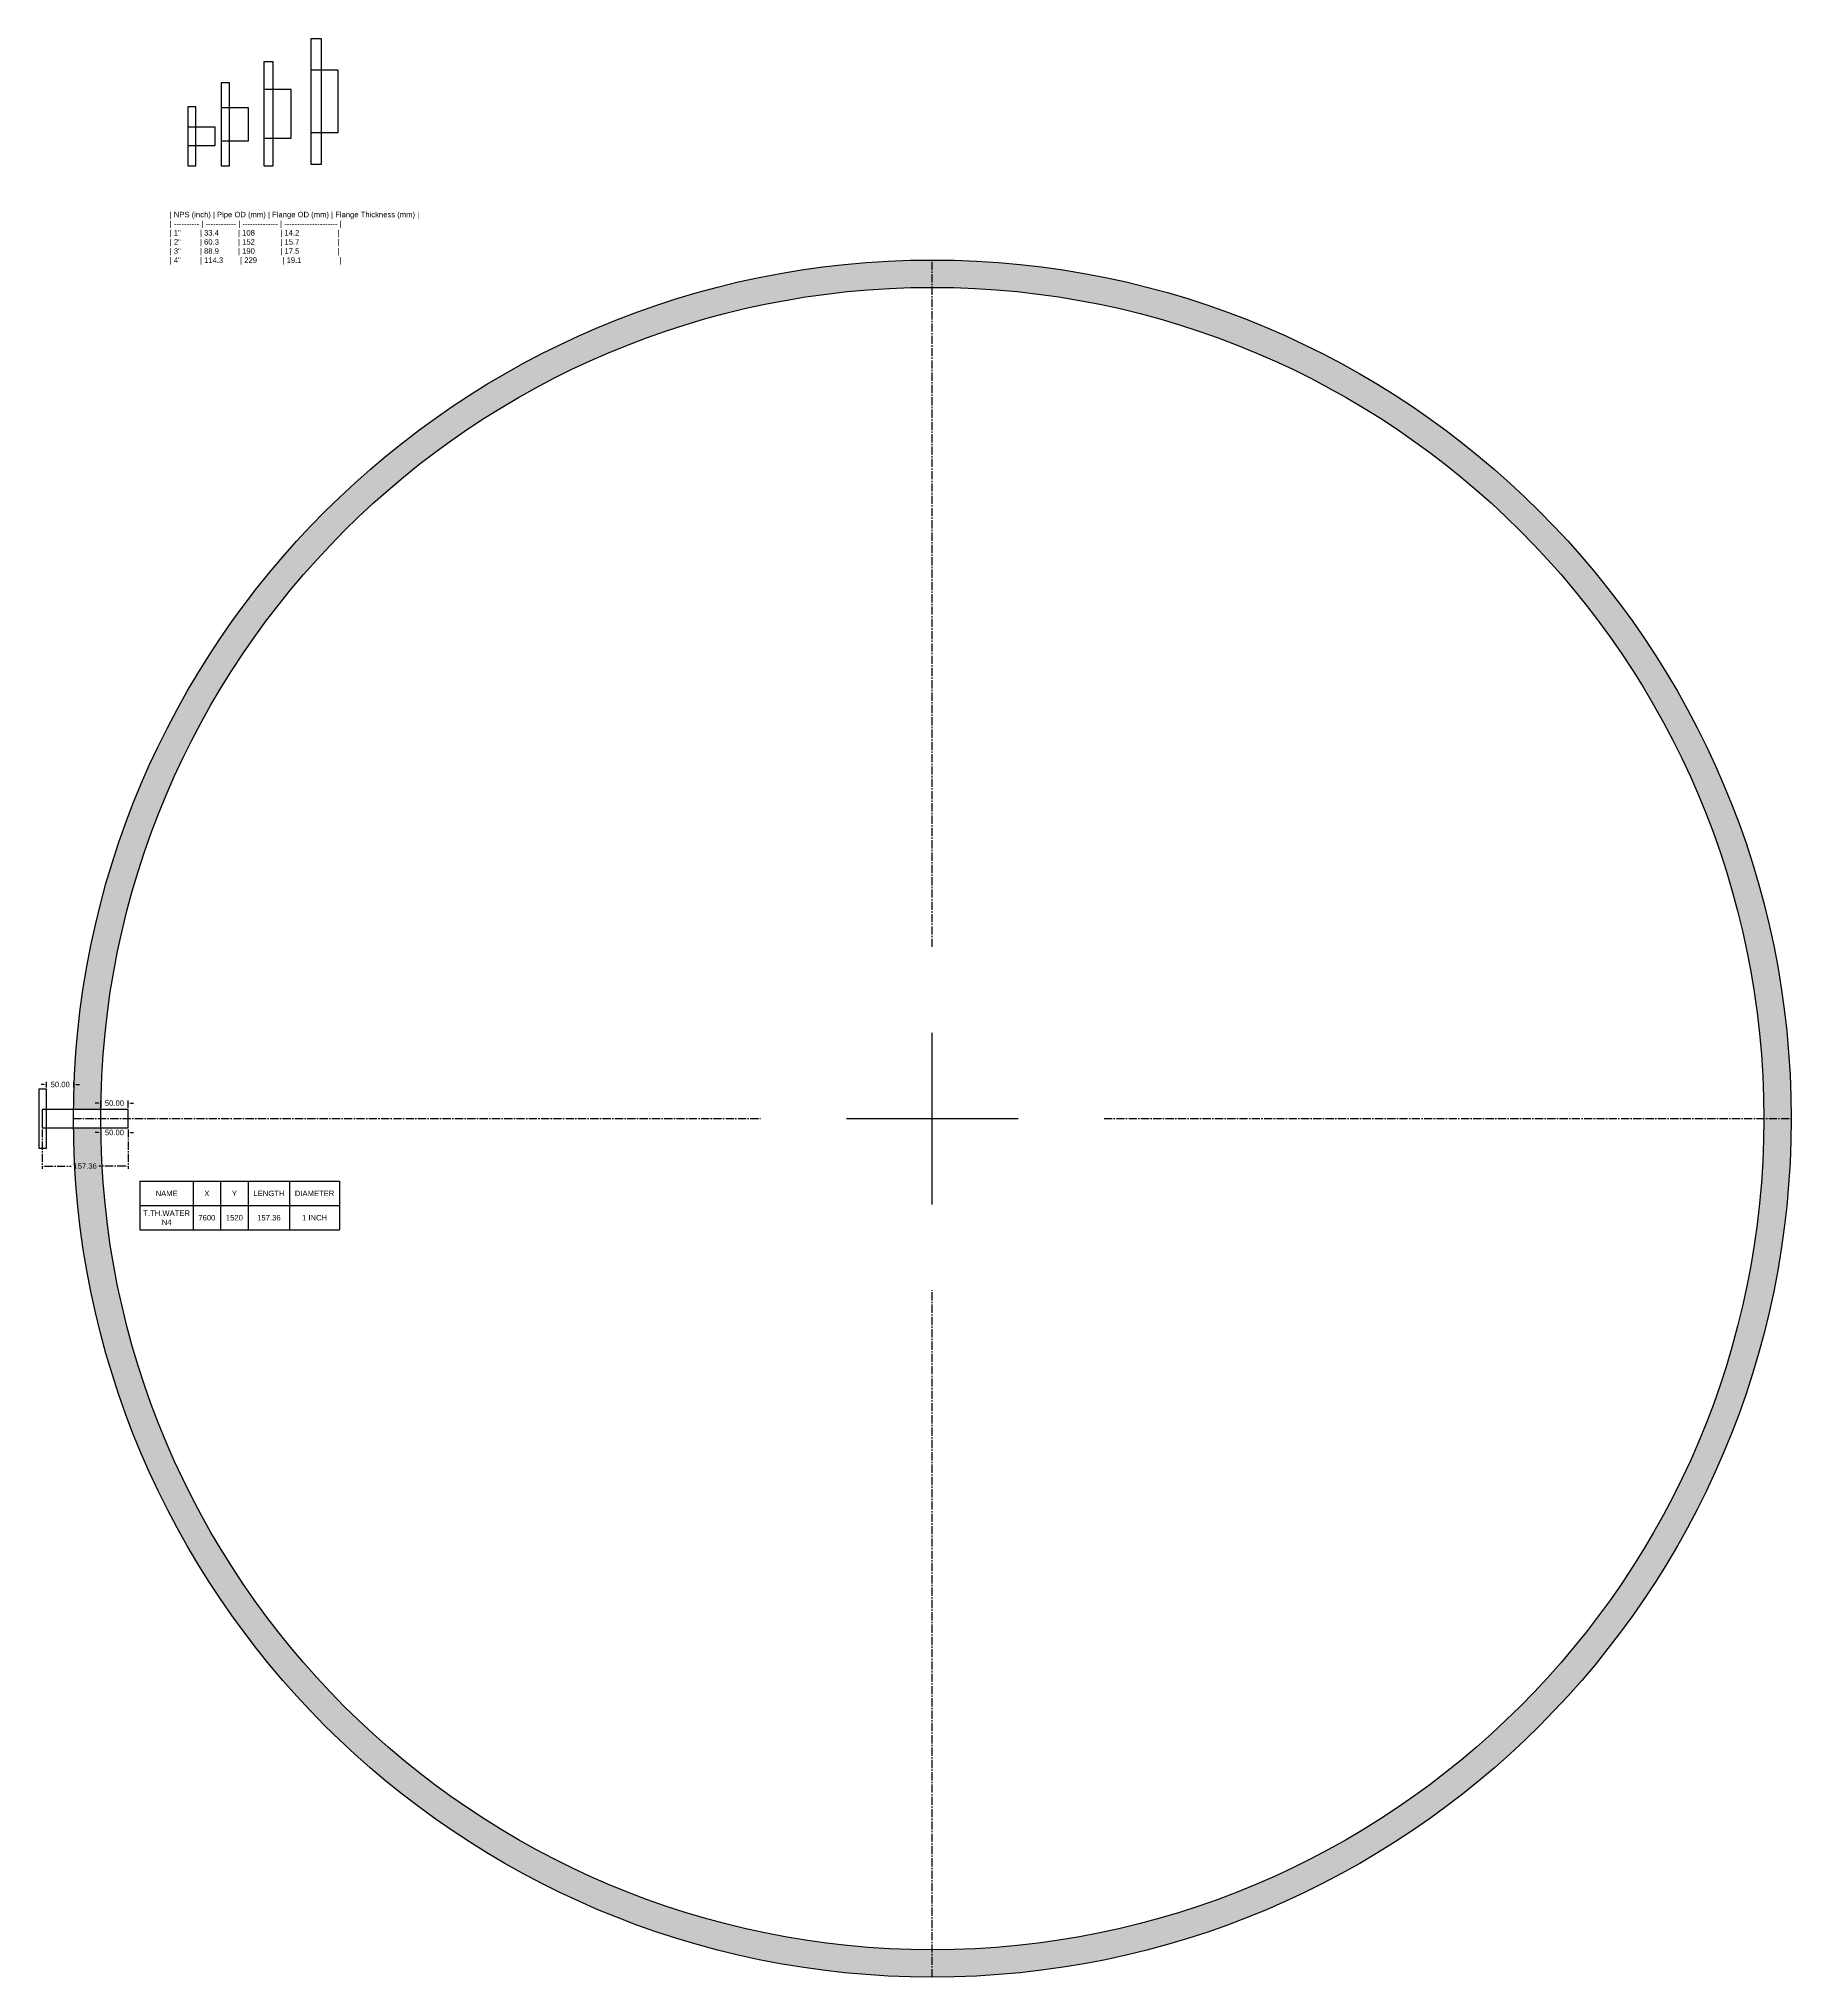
# Model space of a CAD drawing. Header units: millimetres. Extents: x 1188 to 4391, y 18 to 3563.
import ezdxf

# ---------------------------------------------------------------- set-up
doc = ezdxf.new("R2010")
doc.units = ezdxf.units.MM
doc.header["$LTSCALE"] = 20
doc.header["$MEASUREMENT"] = 0
doc.linetypes.add('CENTER2', pattern=[1.125, 0.75, -0.125, 0.125, -0.125])
doc.layers.get('Defpoints').update_dxf_attribs({"color": 10})
doc.styles.get("Standard").update_dxf_attribs({"font": 'arial.ttf', "height": 10})
doc.dimstyles.get("Standard").update_dxf_attribs({"dimtxt": 10, "dimasz": 5, "dimexe": 5, "dimexo": 3, "dimgap": 5, "dimtad": 0, "dimtih": 1, "dimtoh": 1, "dimzin": 0, "dimdsep": 46, "dimtxsty": 'Standard', "dimcen": -0.09, "dimclrd": 7, "dimclre": 7, "dimclrt": 7, "dimadec": 1, "dimazin": 0, "dimtfac": 1, "dimtofl": 0, "dimtmove": 0, "dimatfit": 3, "dimfxl": 1, "dimtolj": 1, "dimtzin": 0, "dimlwd": 25, "dimlwe": 25, "dimarcsym": 0})

# ---------------------------------------------------------------- blocks, each defined once
blk = doc.blocks.new('*T1')
at = {"color": 0, "linetype": 'ByBlock', "lineweight": -2, "transparency": 16777216}
for p, q in [((0, 0), (364.8, 0)), ((0, 0), (0, -89)), ((97.5, 0), (97.5, -89)), ((147, 0), (147, -89)), ((198.1, 0), (198.1, -89)), ((273.6, 0), (273.6, -89)), ((364.8, 0), (364.8, -89)), ((0, -44.5), (364.8, -44.5)), ((0, -89), (364.8, -89))]:
    blk.add_line(p, q, dxfattribs=at)
at = {"color": 0, "transparency": 16777216, "char_height": 10, "attachment_point": 5}
for s, insert, width in [('NAME', (48.8, -22.2), 97.4), ('X', (122.3, -22.2), 49.392), ('Y', (172.6, -22.2), 50.945), ('LENGTH', (235.8, -22.2), 75.34), ('DIAMETER', (319.2, -22.2), 91.096), ('T.TH.WATER\\PN4', (48.8, -66.7), 97.4), ('7600', (122.3, -66.7), 49.392), ('1520', (172.6, -66.7), 50.945), ('157.36', (235.8, -66.7), 75.34), ('1 INCH', (319.2, -66.7), 91.096)]:
    blk.add_mtext(s, dxfattribs=dict(at, insert=insert, width=width))
blk = doc.blocks.new('*U2')
at = {"color": 0, "linetype": 'CENTER2', "transparency": 16777216}
for p, q in [((0, 314), (0, 1570.12)), ((-1570.12, 0), (-314, 0)), ((314, 0), (1570.12, 0)), ((0, -1570.12), (0, -314))]:
    blk.add_line(p, q, dxfattribs=at)
at = {"color": 0, "linetype": 'Continuous', "transparency": 16777216}
for p, q in [((0, -157), (0, 157)), ((-157, 0), (157, 0))]:
    blk.add_line(p, q, dxfattribs=at)
blk = doc.blocks.new('*D8')
at = {"color": 7, "linetype": 'CENTER2', "lineweight": 25, "transparency": 16777216}
for p, q in [((1197.3, 1650.8), (1192.3, 1650.8)), ((1202.3, 1645.5), (1202.3, 1655.8)), ((1252.3, 1645.5), (1252.3, 1655.8)), ((1257.3, 1650.8), (1262.3, 1650.8))]:
    blk.add_line(p, q, dxfattribs=at)
at = {"color": 7, "transparency": 16777216}
for points in [[(1197.3, 1651.7), (1197.3, 1650), (1202.3, 1650.8)], [(1257.3, 1651.7), (1257.3, 1650), (1252.3, 1650.8)]]:
    blk.add_solid(points, dxfattribs=at)
at = {"layer": 'Defpoints', "color": 0, "transparency": 16777216}
for p in [(1202.3, 1642.5), (1252.3, 1650.8), (1252.3, 1642.5)]:
    blk.add_point(p, dxfattribs=at)
at = {"color": 7, "transparency": 16777216, "insert": (1227.3, 1650.8), "char_height": 10, "attachment_point": 5}
blk.add_mtext('\\A1;50.00', dxfattribs=at)
blk = doc.blocks.new('*D9')
at = {"color": 7, "linetype": 'CENTER2', "lineweight": 25, "transparency": 16777216}
for p, q in [((1296.4, 1616.7), (1291.4, 1616.7)), ((1301.4, 1608.2), (1301.4, 1621.7)), ((1351.4, 1608.2), (1351.4, 1621.7)), ((1356.4, 1616.7), (1361.4, 1616.7))]:
    blk.add_line(p, q, dxfattribs=at)
at = {"color": 7, "transparency": 16777216}
for points in [[(1296.4, 1617.6), (1296.4, 1615.9), (1301.4, 1616.7)], [(1356.4, 1617.6), (1356.4, 1615.9), (1351.4, 1616.7)]]:
    blk.add_solid(points, dxfattribs=at)
at = {"layer": 'Defpoints', "color": 0, "transparency": 16777216}
for p in [(1301.4, 1605.2), (1351.4, 1616.7), (1351.4, 1605.2)]:
    blk.add_point(p, dxfattribs=at)
at = {"color": 7, "transparency": 16777216, "insert": (1326.4, 1616.7), "char_height": 10, "attachment_point": 5}
blk.add_mtext('\\A1;50.00', dxfattribs=at)
blk = doc.blocks.new('*D10')
at = {"color": 7, "linetype": 'CENTER2', "lineweight": 25, "transparency": 16777216}
for p, q in [((1296.4, 1563), (1291.4, 1563)), ((1301.4, 1568.8), (1301.4, 1558)), ((1351.4, 1568.8), (1351.4, 1558)), ((1356.4, 1563), (1361.4, 1563))]:
    blk.add_line(p, q, dxfattribs=at)
at = {"color": 7, "transparency": 16777216}
for points in [[(1296.4, 1563.8), (1296.4, 1562.1), (1301.4, 1563)], [(1356.4, 1563.8), (1356.4, 1562.1), (1351.4, 1563)]]:
    blk.add_solid(points, dxfattribs=at)
at = {"layer": 'Defpoints', "color": 0, "transparency": 16777216}
for p in [(1301.4, 1571.8), (1351.4, 1571.8), (1351.4, 1563)]:
    blk.add_point(p, dxfattribs=at)
at = {"color": 7, "transparency": 16777216, "insert": (1326.4, 1563), "char_height": 10, "attachment_point": 5}
blk.add_mtext('\\A1;50.00', dxfattribs=at)
blk = doc.blocks.new('*D11')
at = {"color": 7, "linetype": 'CENTER2', "lineweight": 25, "transparency": 16777216}
for p, q in [((1194.1, 1568.8), (1194.1, 1496.6)), ((1351.4, 1568.8), (1351.4, 1496.6)), ((1199.1, 1501.6), (1247.5, 1501.6)), ((1346.4, 1501.6), (1298, 1501.6))]:
    blk.add_line(p, q, dxfattribs=at)
at = {"color": 7, "transparency": 16777216}
for points in [[(1199.1, 1502.4), (1199.1, 1500.7), (1194.1, 1501.6)], [(1346.4, 1502.4), (1346.4, 1500.7), (1351.4, 1501.6)]]:
    blk.add_solid(points, dxfattribs=at)
at = {"layer": 'Defpoints', "color": 0, "transparency": 16777216}
for p in [(1194.1, 1571.8), (1351.4, 1571.8), (1351.4, 1501.6)]:
    blk.add_point(p, dxfattribs=at)
at = {"color": 7, "transparency": 16777216, "insert": (1272.8, 1501.6), "char_height": 10, "attachment_point": 5}
blk.add_mtext('\\A1;157.36', dxfattribs=at)

msp = doc.modelspace()

# ---------------------------------------------------------------- hatches: boundary and pattern name
h = msp.add_hatch()
h.set_pattern_fill('ANGLE', color=256, scale=30)
h.set_pattern_definition([(0, (0, 0), (0, 8.25), [6, -2.25]), (90, (0, 0), (-8.25, 5e-16), [6, -2.25])])
h.paths.add_polyline_path([(2821.349, 3108.45), (2821.349, 3158.45, 0.4111), (1251.438, 1605.158), (1301.441, 1605.158, -0.41099769)])
h.paths.add_polyline_path([(1301.44, 1571.758), (1251.438, 1571.758, 0.41110288), (2821.349, 18.45), (2821.349, 68.45, -0.41100066)])
h.paths.add_polyline_path([(4391.349, 1588.45), (4341.349, 1588.45, -0.41421356), (2821.349, 68.45), (2821.349, 18.45, 0.41421356)])
h.paths.add_polyline_path([(2821.349, 3158.45), (2821.349, 3108.45, -0.41421356), (4341.349, 1588.45), (4391.349, 1588.45, 0.41421356)])

# ---------------------------------------------------------------- linework, layer by layer
for points in [[(1685.504, 3334.012), (1704.604, 3334.012), (1704.604, 3563.012), (1685.504, 3563.012)], [(1599.318, 3330.957), (1616.818, 3330.957), (1616.818, 3520.957), (1599.318, 3520.957)], [(1521.203, 3330.66), (1536.903, 3330.66), (1536.903, 3482.66), (1521.203, 3482.66)], [(1685.504, 3391.362), (1735.504, 3391.362), (1735.504, 3505.662), (1685.504, 3505.662)], [(1460.769, 3330.66), (1474.969, 3330.66), (1474.969, 3438.66), (1460.769, 3438.66)], [(1599.318, 3381.507), (1649.318, 3381.507), (1649.318, 3470.407), (1599.318, 3470.407)], [(1521.203, 3376.51), (1571.203, 3376.51), (1571.203, 3436.81), (1521.203, 3436.81)], [(1460.769, 3367.96), (1510.769, 3367.96), (1510.769, 3401.36), (1460.769, 3401.36)], [(1188.077, 1534.458), (1202.277, 1534.458), (1202.277, 1642.458), (1188.077, 1642.458)], [(1194.077, 1571.758), (1351.44, 1571.758), (1351.441, 1605.158), (1194.077, 1605.158)]]:
    msp.add_lwpolyline(points, close=True)
for radius in [1570, 1520]:
    msp.add_circle((2821.349, 1588.45), radius)

# ---------------------------------------------------------------- block references
at = {"linetype": 'CENTER2'}
msp.add_blockref('*U2', (2821.349, 1588.45), dxfattribs=at)
msp.add_blockref('*T1', (1373.011, 1473.83))

# ---------------------------------------------------------------- texts
at = {"insert": (1427.488, 3246.572), "char_height": 10, "width": 476.05252, "attachment_point": 1}
msp.add_mtext('| NPS (inch) | Pipe OD (mm) | Flange OD (mm) | Flange Thickness (mm) |\\P| ---------- | ------------ | -------------- | --------------------- |\\P| 1"         | 33.4         | 108            | 14.2                  |\\P| 2"         | 60.3         | 152            | 15.7                  |\\P| 3"         | 88.9         | 190            | 17.5                  |\\P| 4"         | 114.3        | 229            | 19.1                  |\\P', dxfattribs=at)

# ---------------------------------------------------------------- dimensions: what is measured, and where the dimension line sits
for base, p1, p2, picture, middle in [((1252.278, 1650.841), (1202.277, 1642.458), (1252.278, 1642.458), '*D8', (1227.278, 1650.841)), ((1351.441, 1616.746), (1301.441, 1605.158), (1351.441, 1605.158), '*D9', (1326.441, 1616.746)), ((1351.44, 1501.566), (1194.077, 1571.758), (1351.44, 1571.758), '*D11', (1272.759, 1501.566)), ((1351.44, 1562.965), (1301.44, 1571.758), (1351.44, 1571.758), '*D10', (1326.44, 1562.965))]:
    dim = msp.add_linear_dim(base=base, p1=p1, p2=p2, dimstyle='Standard')
    dim.commit()
    dim.dimension.update_dxf_attribs({"geometry": picture, "text_midpoint": middle})

doc.saveas('drawing.dxf')
